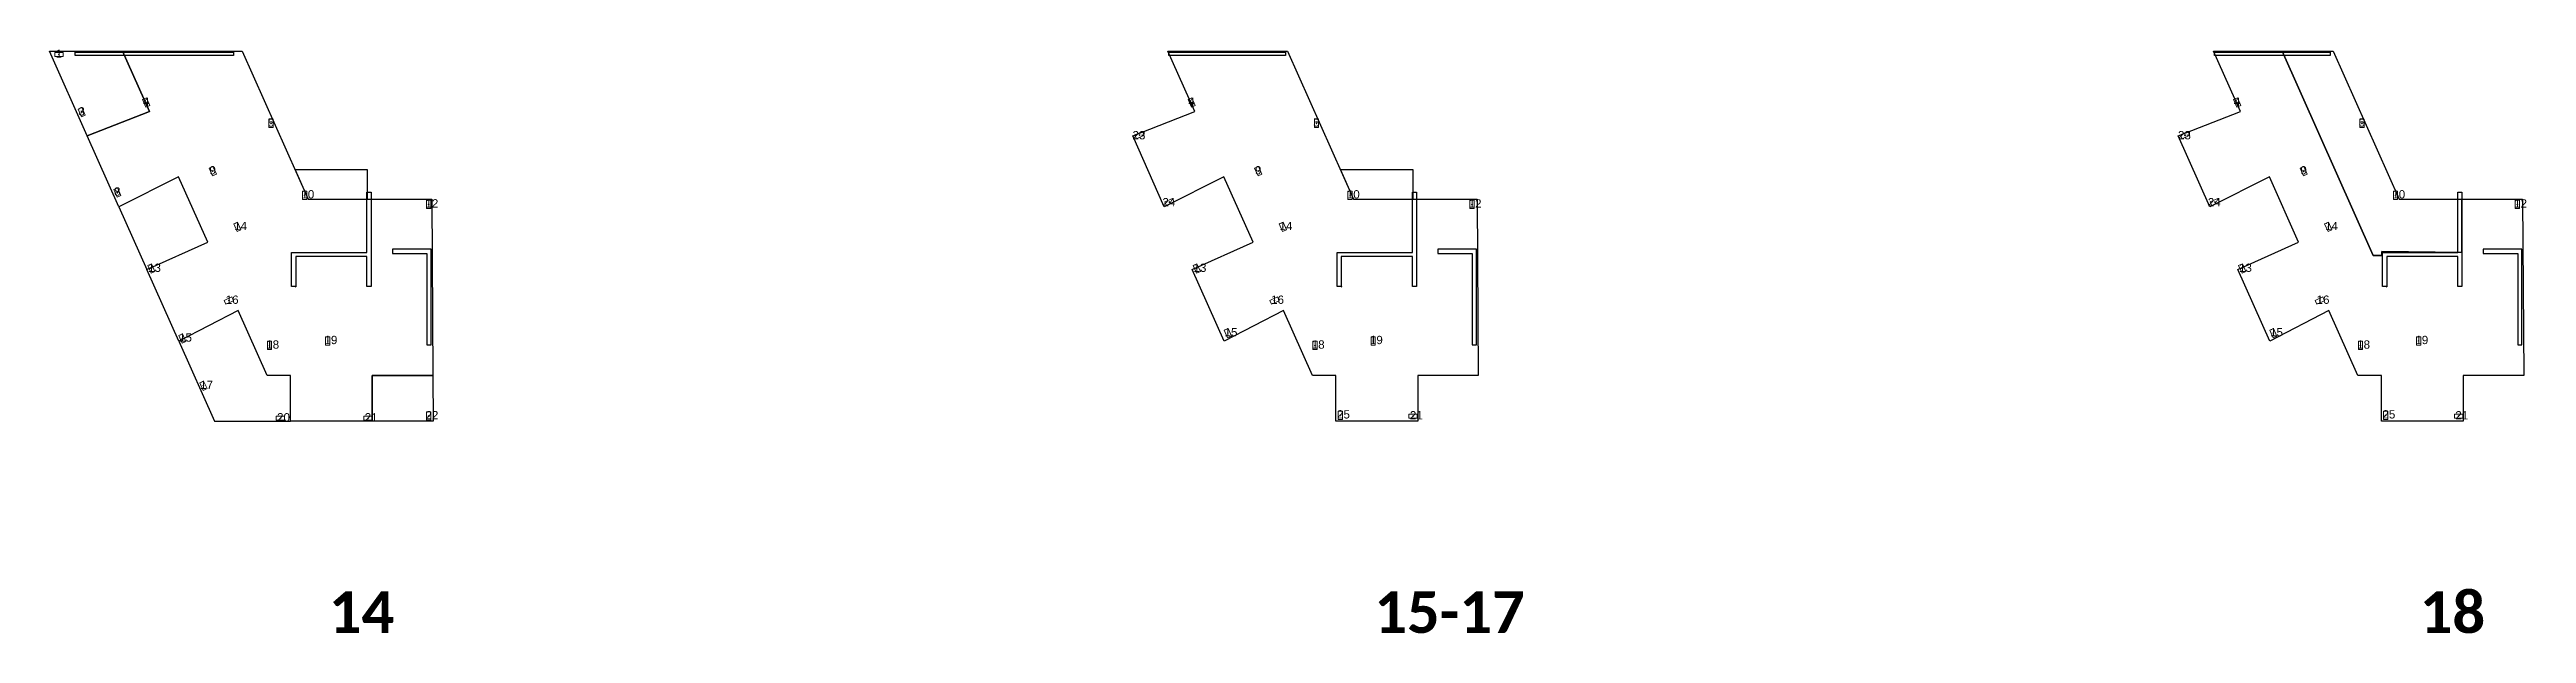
# Model space of a CAD drawing. Header units: inches. Extents: x 6018 to 43264, y -596 to 1082.
# Drawn here: x 24018 to 31126, y -596 to 1082 of the extents above; entities that cross this region are included whole.
import ezdxf

# ---------------------------------------------------------------- set-up
doc = ezdxf.new("R2010")
doc.units = ezdxf.units.IN
doc.header["$MEASUREMENT"] = 0
doc.header["$PDMODE"] = 99
doc.layers.add('COLUMN-FOOTPRINT', color=6, linetype='Continuous', lineweight=9)
for name, color, linetype in [('COLUMN-LABEL', 3, 'Continuous'), ('DATUM', 2, 'Continuous'), ('FLOOR LABELS', 1, 'Continuous'), ('SECONDARY AREA', 7, 'Continuous'), ('SHEAR-WALL', 1, 'Continuous'), ('SLAB', 5, 'Continuous')]:
    doc.layers.add(name, color=color, linetype=linetype)
doc.styles.add('Calibri_B_1', font='calibrib.ttf', dxfattribs={"height": 12})
doc.styles.get("Standard").update_dxf_attribs({"font": 'arial.ttf'})

msp = doc.modelspace()

# ---------------------------------------------------------------- texts
at = {"layer": 'COLUMN-LABEL'}
for s, height, p in [('1', 23.8, (24035.5, 1057.9)), ('4', 23.8, (24286.1, 919.9)), ('4', 23.8, (27286.1, 919.9)), ('4', 23.8, (30286.1, 919.9)), ('3', 23.8, (24100.7, 892.2)), ('5', 23.8, (24644.2, 860.2)), ('5', 23.8, (27644.2, 860.2)), ('5', 23.8, (30644.2, 860.2)), ('23', 23.83, (27125.7, 823.7)), ('23', 23.83, (30125.7, 823.7)), ('9', 23.8, (24477, 723)), ('9', 23.8, (27477, 723)), ('9', 23.8, (30477, 723)), ('8', 23.8, (24203.2, 662)), ('10', 23.83, (24740.7, 653.9)), ('12', 23.83, (25096.7, 627.9)), ('24', 23.83, (27211.4, 631.2)), ('10', 23.83, (27740.7, 653.9)), ('12', 23.83, (28090.3, 627.6)), ('24', 23.83, (30211.4, 631.2)), ('10', 23.83, (30740.7, 653.9)), ('12', 23.83, (31090.3, 627.6)), ('14', 23.83, (24547.6, 562.9)), ('14', 23.83, (27547.6, 562.9)), ('14', 23.83, (30547.6, 562.9)), ('13', 23.83, (24300.7, 443)), ('13', 23.83, (27300.7, 443)), ('13', 23.83, (30300.7, 443)), ('16', 23.83, (24523.4, 351.2)), ('16', 23.83, (27523.4, 351.2)), ('16', 23.83, (30523.4, 351.2)), ('15', 23.83, (24389.8, 242.6)), ('18', 23.83, (24639.9, 222.4)), ('19', 23.83, (24806.9, 235.5)), ('15', 23.83, (27389.8, 257.8)), ('18', 23.83, (27639.9, 222.4)), ('19', 23.83, (27806.9, 235.5)), ('15', 23.83, (30389.8, 257.8)), ('18', 23.83, (30639.9, 222.4)), ('19', 23.83, (30806.9, 235.5)), ('17', 23.83, (24450.3, 106.8)), ('20', 23.83, (24671, 13.4)), ('21', 23.83, (24922.6, 13.4)), ('22', 23.83, (25096.7, 19.4)), ('25', 23.83, (27712.4, 21.9)), ('21', 23.83, (27921.6, 19.2)), ('25', 23.83, (30712.4, 21.9)), ('21', 23.83, (30921.6, 19.2))]:
    msp.add_text(s, height=height, dxfattribs=at).set_placement(p)
at = {"layer": 'FLOOR LABELS', "style": 'Calibri_B_1'}
for s, p in [('14', (24819.5, -594.3)), ('15-17', (27819.5, -594.3)), ('18', (30819.5, -594.3))]:
    msp.add_text(s, height=120, dxfattribs=at).set_placement(p)

# ---------------------------------------------------------------- linework, layer by layer
for p in [(24044.9, 1067.3), (24295.4, 929.3), (27295.4, 929.3), (30295.4, 929.3), (24110.1, 901.6), (24653.6, 869.6), (27653.6, 869.6), (30653.6, 869.6), (27145.9, 836), (30145.9, 836), (24486.4, 732.4), (27486.4, 732.4), (30486.4, 732.4), (24212.6, 671.3), (24750, 663.3), (27231.6, 643.4), (27750, 663.3), (30231.6, 643.4), (30750, 663.3), (24557, 572.3), (25106, 637.3), (27557, 572.3), (28099.7, 636.9), (30557, 572.3), (31099.7, 636.9), (24310.1, 452.4), (27310.1, 452.3), (30310.1, 452.3), (24532.7, 360.6), (27532.7, 360.6), (30532.7, 360.6), (24399.2, 252), (24649.3, 231.8), (24816.3, 244.9), (27399.2, 267.2), (27649.3, 231.8), (27816.3, 244.9), (30399.2, 267.2), (30649.3, 231.8), (30816.3, 244.9), (24459.7, 116.1), (24680.4, 22.8), (24932, 22.8), (25106, 28.8), (27721.8, 31.3), (27931, 28.6), (30721.8, 31.3), (30931, 28.6)]:
    msp.add_point(p)
at = {"layer": 'COLUMN-FOOTPRINT'}
for points in [[(24032.9, 1061.3), (24056.9, 1061.3), (24056.9, 1073.3), (24032.9, 1073.3)], [(24285.1, 937.8), (24294.8, 915.9), (24305.8, 920.8), (24296.1, 942.7)], [(27285.1, 937.8), (27294.8, 915.9), (27305.8, 920.8), (27296.1, 942.7)], [(30285.1, 937.8), (30294.8, 915.9), (30305.8, 920.8), (30296.1, 942.7)], [(24099.8, 910.1), (24109.5, 888.2), (24120.5, 893), (24110.7, 915)], [(24659.6, 857.6), (24659.6, 881.6), (24647.6, 881.6), (24647.6, 857.6)], [(27659.6, 857.6), (27659.6, 881.6), (27647.6, 881.6), (27647.6, 857.6)], [(30659.6, 857.6), (30659.6, 881.6), (30647.6, 881.6), (30647.6, 857.6)], [(27154.4, 846.3), (27132.5, 836.6), (27137.3, 825.6), (27159.3, 835.4)], [(30154.4, 846.3), (30132.5, 836.6), (30137.3, 825.6), (30159.3, 835.4)], [(24476.1, 740.9), (24485.8, 719), (24496.8, 723.9), (24487, 745.8)], [(27476.1, 740.9), (27485.8, 719), (27496.8, 723.9), (27487, 745.8)], [(30476.1, 740.9), (30485.8, 719), (30496.8, 723.9), (30487, 745.8)], [(24202.2, 679.9), (24212, 657.9), (24222.9, 662.8), (24213.2, 684.7)], [(24756, 651.3), (24756, 675.3), (24744, 675.3), (24744, 651.3)], [(25112, 625.3), (25112, 649.3), (25100, 649.3), (25100, 625.3)], [(27240.1, 653.8), (27218.2, 644), (27223, 633.1), (27245, 642.8)], [(27756, 651.3), (27756, 675.3), (27744, 675.3), (27744, 651.3)], [(28105.7, 624.9), (28105.7, 648.9), (28093.7, 648.9), (28093.7, 624.9)], [(30240.1, 653.8), (30218.2, 644), (30223, 633.1), (30245, 642.8)], [(30756, 651.3), (30756, 675.3), (30744, 675.3), (30744, 651.3)], [(31105.7, 624.9), (31105.7, 648.9), (31093.7, 648.9), (31093.7, 624.9)], [(24546.6, 580.8), (24556.4, 558.9), (24567.4, 563.7), (24557.6, 585.7)], [(27546.6, 580.8), (27556.4, 558.9), (27567.4, 563.7), (27557.6, 585.7)], [(30546.6, 580.8), (30556.4, 558.9), (30567.4, 563.7), (30557.6, 585.7)], [(24299.7, 460.9), (24309.5, 439), (24320.4, 443.8), (24310.7, 465.8)], [(27299.7, 460.9), (27309.5, 438.9), (27320.4, 443.8), (27310.7, 465.8)], [(30299.7, 460.9), (30309.5, 438.9), (30320.4, 443.8), (30310.7, 465.8)], [(24524.2, 350.2), (24546.1, 360), (24541.3, 371), (24519.3, 361.2)], [(27524.2, 350.2), (27546.1, 360), (27541.3, 371), (27519.3, 361.2)], [(30524.2, 350.2), (30546.1, 360), (30541.3, 371), (30519.3, 361.2)], [(24388.9, 260.5), (24398.6, 238.6), (24409.6, 243.5), (24399.8, 265.4)], [(24655.3, 219.8), (24655.3, 243.8), (24643.3, 243.8), (24643.3, 219.8)], [(24822.3, 232.9), (24822.3, 256.9), (24810.3, 256.9), (24810.3, 232.9)], [(27388.9, 275.7), (27398.6, 253.8), (27409.6, 258.6), (27399.8, 280.6)], [(27655.3, 219.8), (27655.3, 243.8), (27643.3, 243.8), (27643.3, 219.8)], [(27822.3, 232.9), (27822.3, 256.9), (27810.3, 256.9), (27810.3, 232.9)], [(30388.9, 275.7), (30398.6, 253.8), (30409.6, 258.6), (30399.8, 280.6)], [(30655.3, 219.8), (30655.3, 243.8), (30643.3, 243.8), (30643.3, 219.8)], [(30822.3, 232.9), (30822.3, 256.9), (30810.3, 256.9), (30810.3, 232.9)], [(24449.3, 124.7), (24459.1, 102.7), (24470.1, 107.6), (24460.3, 129.5)], [(24668.4, 16.8), (24692.4, 16.8), (24692.4, 28.8), (24668.4, 28.8)], [(24920, 16.8), (24944, 16.8), (24944, 28.8), (24920, 28.8)], [(25112, 16.8), (25112, 40.8), (25100, 40.8), (25100, 16.8)], [(27727.8, 19.3), (27727.8, 43.3), (27715.8, 43.3), (27715.8, 19.3)], [(27919, 22.6), (27943, 22.6), (27943, 34.6), (27919, 34.6)], [(30727.8, 19.3), (30727.8, 43.3), (30715.8, 43.3), (30715.8, 19.3)], [(30919, 22.6), (30943, 22.6), (30943, 34.6), (30919, 34.6)]]:
    msp.add_lwpolyline(points, close=True, dxfattribs=at)
at = {"layer": 'DATUM'}
for p in [(24724.7, 400.6), (27724.7, 400.6), (30724.7, 400.6)]:
    msp.add_point(p, dxfattribs=at)
at = {"layer": 'SECONDARY AREA'}
for points in [[(24227.5, 1077.1), (24304.7, 903.6), (24126.2, 834.1), (24018, 1077.1)], [(30424.8, 1077.1), (30570.8, 1077.1), (30760, 652.1), (30940.7, 652.1), (30940.7, 499.1), (30710.5, 501.2), (30710.5, 489.8), (30686.2, 489.8)], [(24471.9, 528.1), (24388.2, 716), (24217, 630.1), (24297, 450.2)], [(24930.7, 736.1), (24722.6, 736.1), (24760, 652.1), (24930.7, 652.1)], [(27930.7, 736.1), (27722.6, 736.1), (27760, 652.1), (27930.7, 652.1)], [(24709.5, 14.1), (24709.5, 145.4), (24642.2, 145.4), (24559, 332.3), (24388.9, 243.9), (24491.2, 14.1)], [(24944, 14.1), (24944, 145.4), (25117.7, 145.4), (25118.5, 14.1)]]:
    msp.add_lwpolyline(points, close=True, dxfattribs=at)
at = {"layer": 'SHEAR-WALL'}
for points in [[(24489.1, 1064.3), (24091.8, 1064.3), (24091.8, 1074.3), (24546.1, 1074.3), (24546.1, 1064.3)], [(27489.1, 1064.3), (27230.3, 1064.3), (27230.3, 1074.3), (27564.5, 1074.3), (27564.5, 1064.3)], [(30489.1, 1064.3), (30230.3, 1064.3), (30230.3, 1074.3), (30562, 1074.3), (30562, 1064.3)], [(24712.7, 400.6), (24712.7, 499.1), (24928.7, 499.1), (24928.7, 671.5), (24940.7, 671.5), (24940.7, 400.6), (24928.7, 400.6), (24928.7, 487.1), (24724.7, 487.1), (24724.7, 400.6)], [(27712.7, 400.6), (27712.7, 499.1), (27928.7, 499.1), (27928.7, 671.5), (27940.7, 671.5), (27940.7, 400.6), (27928.7, 400.6), (27928.7, 487.1), (27724.7, 487.1), (27724.7, 400.6)], [(30712.7, 400.6), (30712.7, 499.1), (30928.7, 499.1), (30928.7, 671.5), (30940.7, 671.5), (30940.7, 400.6), (30928.7, 400.6), (30928.7, 487.1), (30724.7, 487.1), (30724.7, 400.6)], [(25001.9, 507.9), (25001.9, 495.9), (25100.7, 495.9), (25100.7, 233.4), (25112.7, 233.4), (25112.7, 507.9)], [(28001.9, 507.9), (28001.9, 495.9), (28100.7, 495.9), (28100.7, 233.4), (28112.7, 233.4), (28112.7, 507.9)], [(31001.9, 507.9), (31001.9, 495.9), (31100.7, 495.9), (31100.7, 233.4), (31112.7, 233.4), (31112.7, 507.9)]]:
    msp.add_lwpolyline(points, close=True, dxfattribs=at)
at = {"layer": 'SLAB'}
for points in [[(24944, 145.4), (24944, 14.1), (24709.5, 14.1), (24709.5, 145.4), (24642.2, 145.4), (24559, 332.3), (24388.9, 243.9), (24297, 450.2), (24471.9, 528.1), (24388.2, 716), (24217, 630.1), (24126.2, 834.1), (24304.7, 903.6), (24227.5, 1077.1), (24570.8, 1077.1), (24760, 652.1), (25114.8, 652.1), (25117.7, 145.4)], [(27944, 145.4), (27944, 14.1), (27709.5, 14.1), (27709.5, 145.4), (27642.2, 145.4), (27559, 332.3), (27388.9, 243.9), (27297, 450.2), (27471.9, 528.1), (27388.2, 716), (27217, 630.1), (27126.2, 834.1), (27304.7, 903.6), (27227.5, 1077.1), (27570.8, 1077.1), (27760, 652.1), (27940.7, 652.1), (28114.8, 652.1), (28117.7, 145.4)], [(30944, 145.4), (30944, 14.1), (30709.5, 14.1), (30709.5, 145.4), (30642.2, 145.4), (30559, 332.3), (30388.9, 243.9), (30297, 450.2), (30471.9, 528.1), (30388.2, 716), (30217, 630.1), (30126.2, 834.1), (30304.7, 903.6), (30227.5, 1077.1), (30424.8, 1077.1), (30686.2, 489.8), (30710.5, 489.8), (30710.5, 501.2), (30940.7, 499.1), (30940.7, 652.1), (31114.8, 652.1), (31117.7, 145.4)]]:
    msp.add_lwpolyline(points, close=True, dxfattribs=at)

msp.set_redraw_order([(e.dxf.handle, doc.entitydb.next_handle()) for e in msp.query("TEXT MTEXT ATTDEF DIMENSION ARC_DIMENSION")])  # texts and dimensions are drawn at this point

doc.saveas('drawing.dxf')
